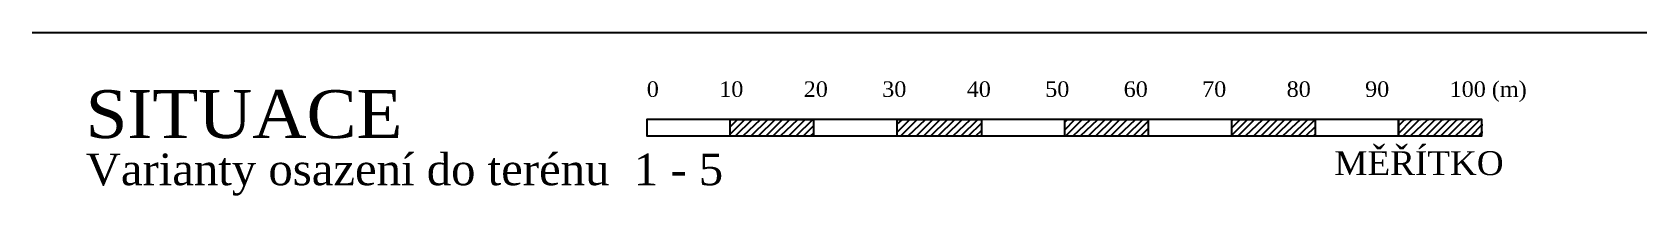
# Model space of a CAD drawing. Header units: millimetres. Extents: x -51 to 2999949, y -1641567 to 415040.
# Drawn here: x 628167 to 821752, y 305374 to 324920 of the extents above; entities that cross this region are included whole.
import ezdxf

# ---------------------------------------------------------------- set-up
doc = ezdxf.new("R2010")
doc.units = ezdxf.units.MM
doc.header["$LTSCALE"] = 75
doc.header["$MEASUREMENT"] = 0
doc.layers.get('0').update_dxf_attribs({"linetype": 'CONTINUOUS'})
doc.styles.add('TIMESNEWROMAN', font='times.ttf')

msp = doc.modelspace()

# ---------------------------------------------------------------- texts
at = {"attachment_point": 7, "style": 'TIMESNEWROMAN'}
for s, insert, char_height, width in [('\\W1.04;SITUACE', (634570.606, 312189.4902), 5726.351254, 39233.210613), ('\\W1.03;0\\~\\~\\~\\~\\~\\~\\~\\~\\~\\~10\\~\\~\\~\\~\\~\\~\\~\\~\\~\\~20\\~\\~\\~\\~\\~\\~\\~\\~\\~30\\~\\~\\~\\~\\~\\~\\~\\~\\~\\~40\\~\\~\\~\\~\\~\\~\\~\\~\\~50\\~\\~\\~\\~\\~\\~\\~\\~\\~60\\~\\~\\~\\~\\~\\~\\~\\~\\~70\\~\\~\\~\\~\\~\\~\\~\\~\\~\\~80\\~\\~\\~\\~\\~\\~\\~\\~\\~90\\~\\~\\~\\~\\~\\~\\~\\~\\~\\~100\\~(m)', (701851.0381, 316587.4128), 1861.0337746, 104185.902222), ('\\W1.02;Varianty\\~osazení\\~do\\~terénu\\~\\~1\\~-\\~5', (634570.606, 305373.9922), 3793.664797, 76615.213946), ('\\W1.03;MĚŘÍTKO', (784305.5786, 307791.5676), 2863.160702, 21087.585931)]:
    msp.add_mtext(s, dxfattribs=dict(at, insert=insert, char_height=char_height, width=width))

# ---------------------------------------------------------------- linework, layer by layer
msp.add_line((628166.6185, 324920.1745), (821752.1823, 324920.1745))
for points in [[(701851.0381, 312523.7166), (711855.6645, 312523.7166), (711855.6645, 314478.346), (721860.2843, 314478.346), (721860.2843, 312523.7166), (731864.9041, 312523.7166), (731864.9041, 314478.346), (741972.395, 314478.346), (741972.395, 312523.7166), (751977.0279, 312523.7166), (751977.0279, 314478.346), (761981.6346, 314478.346), (761981.6346, 312523.7166), (771986.2675, 312523.7166), (771986.2675, 314478.346), (781990.8873, 314478.346), (781990.8873, 312523.7166), (791995.5072, 312523.7166), (791995.5072, 314478.346), (701851.0381, 314478.346), (701851.0381, 312523.7166), (792098.3783, 312523.7166)], [(711855.6645, 313603.8893), (712730.1081, 314478.346), (712832.9792, 314478.346)], [(711855.6645, 312729.4588), (713604.5386, 314478.346), (713707.4097, 314478.346)], [(712498.635, 312523.7166), (714478.9821, 314478.346), (714607.5841, 314478.346)], [(713398.7964, 312523.7166), (715482.0146, 314478.346), (715584.8857, 314478.346)], [(714376.098, 312523.7166), (716356.4582, 314478.346), (716459.3293, 314478.346)], [(715250.5546, 312523.7166), (717230.9018, 314478.346), (717359.4906, 314478.346)], [(716150.7029, 312523.7166), (718105.3322, 314478.346), (718233.9211, 314478.346)], [(717025.1465, 312523.7166), (719005.4936, 314478.346), (719108.3778, 314478.346)], [(717899.5901, 312523.7166), (719982.8083, 314478.346), (720085.6794, 314478.346)], [(718876.8916, 312523.7166), (720857.2519, 314478.346), (720985.8407, 314478.346)], [(719777.0661, 312523.7166), (721757.4132, 314478.346), (721860.2843, 314478.346)], [(720651.4966, 312523.7166), (721860.2843, 313732.5044), (721963.1554, 313732.5044)], [(731864.9041, 313938.2466), (732507.8746, 314478.346), (732636.4766, 314478.346)], [(731864.9041, 312960.9188), (733408.036, 314478.346), (733510.9071, 314478.346)], [(732302.1194, 312523.7166), (734282.4665, 314478.346), (734385.3507, 314478.346)], [(733176.5629, 312523.7166), (735259.7942, 314478.346), (735388.3831, 314478.346)], [(734179.5954, 312523.7166), (736159.9425, 314478.346), (736262.8136, 314478.346)], [(735054.039, 312523.7166), (737034.3861, 314478.346), (737137.2703, 314478.346)], [(735928.4825, 312523.7166), (737908.8297, 314478.346), (738011.7008, 314478.346)], [(736802.913, 312523.7166), (738783.2602, 314478.346), (738886.1443, 314478.346)], [(737677.3566, 312523.7166), (739657.7168, 314478.346), (739786.3057, 314478.346)], [(738577.518, 312523.7166), (740660.7362, 314478.346), (740763.6073, 314478.346)], [(739554.8326, 312523.7166), (741535.1798, 314478.346), (741638.064, 314478.346)], [(740429.2762, 312523.7166), (741972.395, 314041.1177), (742075.2792, 314041.1177)], [(751977.0279, 314169.7065), (752311.359, 314478.346), (752414.2432, 314478.346)], [(751977.0279, 313269.5583), (753185.8156, 314478.346), (753288.6867, 314478.346)], [(752079.899, 312523.7166), (754060.2461, 314478.346), (754188.835, 314478.346)], [(752980.0473, 312523.7166), (755063.2786, 314478.346), (755166.1628, 314478.346)], [(753854.5039, 312523.7166), (755937.7222, 314478.346), (756040.5933, 314478.346)], [(754831.8055, 312523.7166), (756812.1527, 314478.346), (756915.0368, 314478.346)], [(755706.2491, 312523.7166), (757686.6093, 314478.346), (757815.1982, 314478.346)], [(756606.4105, 312523.7166), (758586.7576, 314478.346), (758689.6287, 314478.346)], [(757480.841, 312523.7166), (759461.2012, 314478.346), (759564.0723, 314478.346)], [(758355.2976, 312523.7166), (760438.5158, 314478.346), (760567.1047, 314478.346)], [(759332.5992, 312523.7166), (761312.9463, 314478.346), (761441.5483, 314478.346)], [(760232.7737, 312523.7166), (761981.6346, 314272.6038), (762084.5188, 314272.6038)], [(771986.2675, 314375.4749), (772089.1386, 314478.346), (772217.7275, 314478.346)], [(771986.2675, 313501.0182), (772989.3, 314478.346), (773092.1842, 314478.346)], [(771986.2675, 312626.5877), (773863.7436, 314478.346), (773966.6147, 314478.346)], [(772757.8269, 312523.7166), (774738.1741, 314478.346), (774841.0452, 314478.346)], [(773632.2705, 312523.7166), (775715.5018, 314478.346), (775844.0907, 314478.346)], [(774635.303, 312523.7166), (776615.6501, 314478.346), (776718.5212, 314478.346)], [(775509.7465, 312523.7166), (777490.0937, 314478.346), (777592.9778, 314478.346)], [(776384.1901, 312523.7166), (778364.5372, 314478.346), (778467.4083, 314478.346)], [(777258.6206, 312523.7166), (779238.9677, 314478.346), (779341.8388, 314478.346)], [(778133.0642, 312523.7166), (780242.0133, 314478.346), (780344.8844, 314478.346)], [(779136.0966, 312523.7166), (781116.4438, 314478.346), (781219.3149, 314478.346)], [(780010.5402, 312523.7166), (781990.8873, 314478.346), (782093.7715, 314478.346)], [(791995.5072, 312523.7166), (802000.127, 312523.7166), (802000.127, 314478.346), (791995.5072, 314478.346), (791995.5072, 312523.7166), (792098.3783, 312523.7166)], [(791995.5072, 313732.5044), (792767.0666, 314478.346), (792869.9507, 314478.346)], [(791995.5072, 312832.3299), (793641.5101, 314478.346), (793744.3943, 314478.346)], [(792535.6066, 312523.7166), (794515.9537, 314478.346), (794644.5426, 314478.346)], [(793435.7549, 312523.7166), (795518.9862, 314478.346), (795621.8703, 314478.346)], [(794413.0826, 312523.7166), (796393.4297, 314478.346), (796496.3008, 314478.346)], [(795287.5131, 312523.7166), (797267.8602, 314478.346), (797396.4622, 314478.346)], [(796187.6745, 312523.7166), (798142.3038, 314478.346), (798270.9058, 314478.346)], [(797062.118, 312523.7166), (799042.4652, 314478.346), (799145.3363, 314478.346)], [(797936.5485, 312523.7166), (799916.8957, 314478.346), (800019.7798, 314478.346)], [(798811.0052, 312523.7166), (800894.2234, 314478.346), (801022.8123, 314478.346)], [(799814.0246, 312523.7166), (801794.3717, 314478.346), (801897.2559, 314478.346)], [(800688.4681, 312523.7166), (802000.127, 313835.3755), (802103.0111, 313835.3755)], [(721525.9402, 312523.7166), (721860.2843, 312832.3299), (721963.1554, 312832.3299)], [(741303.7067, 312523.7166), (741972.395, 313166.6872), (742075.2792, 313166.6872)], [(761107.2041, 312523.7166), (761981.6346, 313398.1471), (762084.5188, 313398.1471)], [(780884.9838, 312523.7166), (781990.8873, 313603.8893), (782093.7715, 313603.8893)], [(781785.1321, 312523.7166), (781990.8873, 312729.4588), (782093.7715, 312729.4588)], [(801562.9117, 312523.7166), (802000.127, 312960.9188), (802103.0111, 312960.9188)]]:
    msp.add_lwpolyline(points)

msp.set_redraw_order([(e.dxf.handle, doc.entitydb.next_handle()) for e in msp.query("TEXT MTEXT ATTDEF DIMENSION ARC_DIMENSION")])  # texts and dimensions are drawn at this point

doc.saveas('drawing.dxf')
